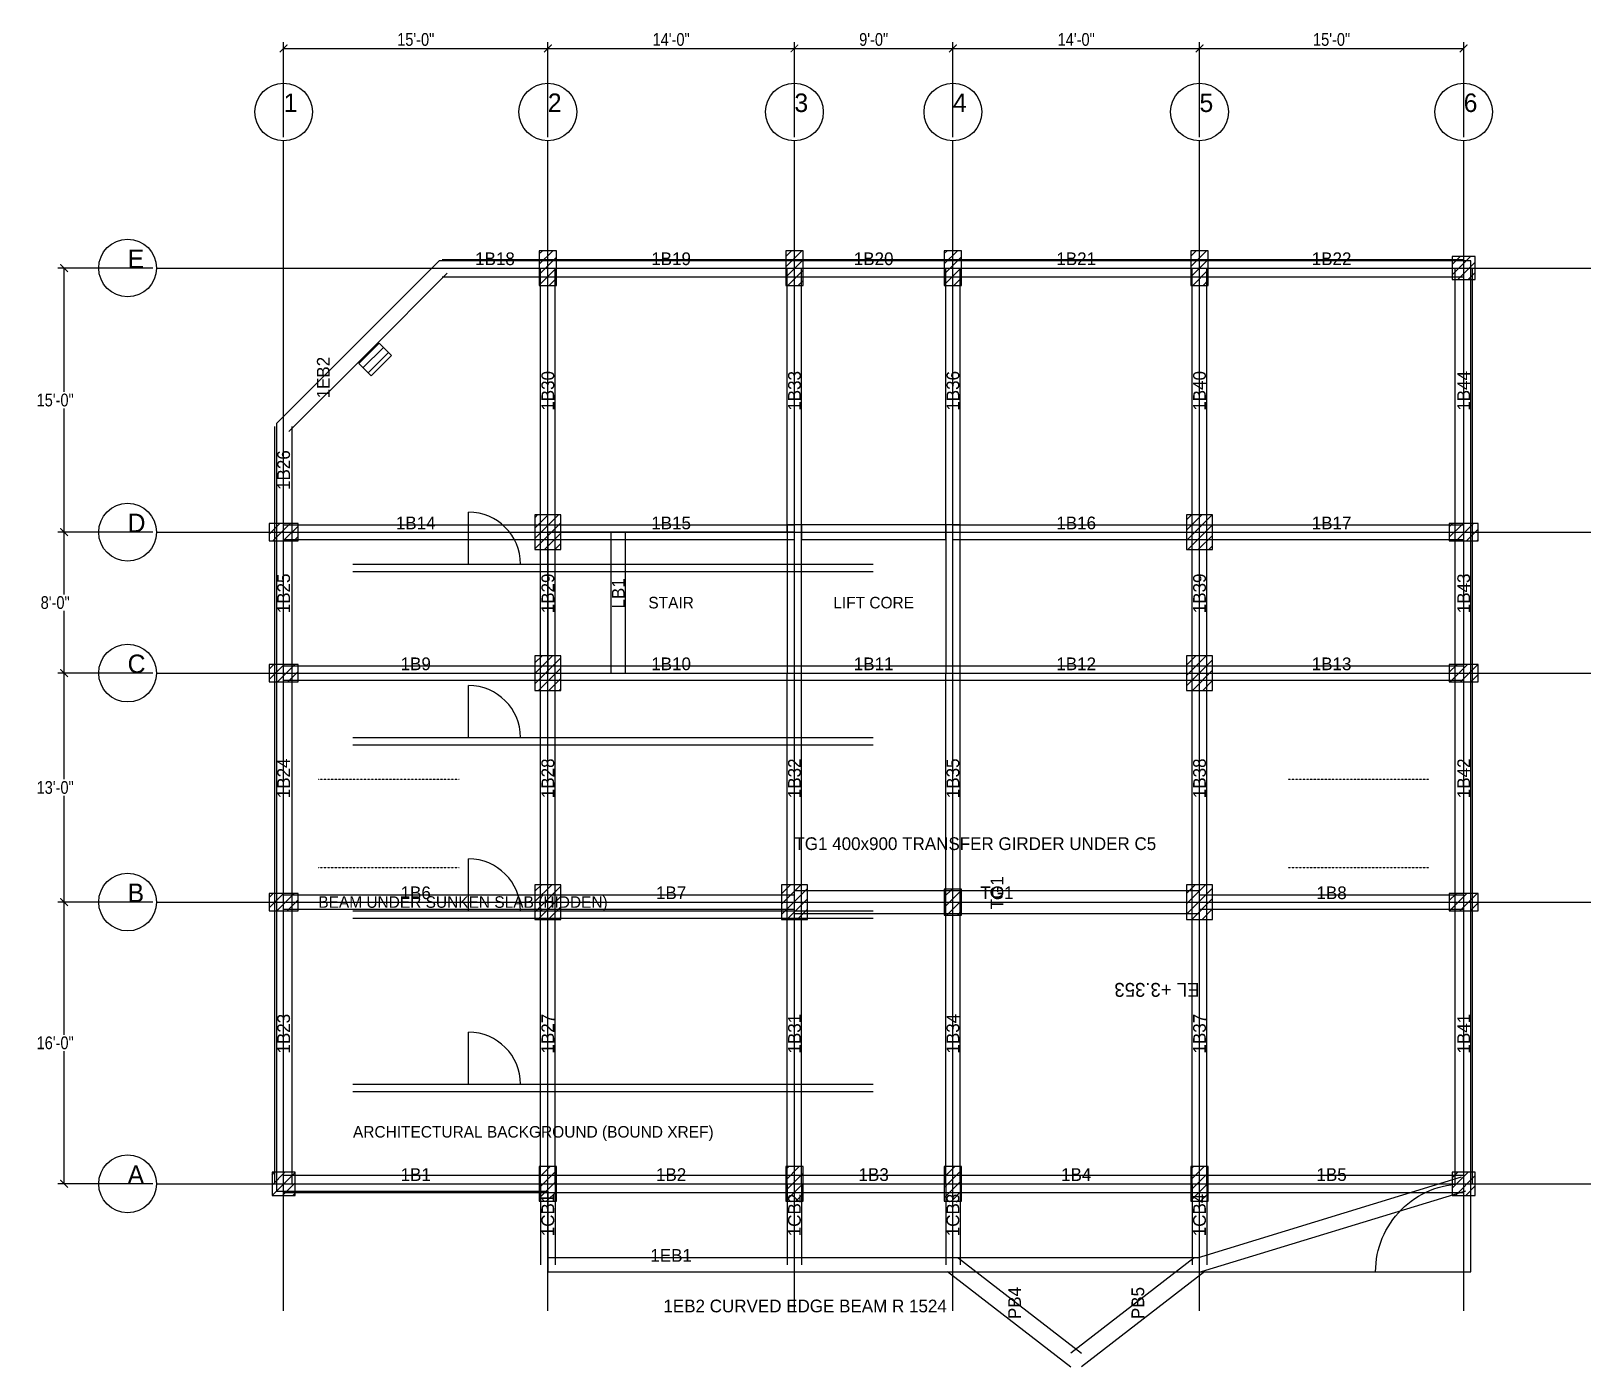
# Model space of a CAD drawing. Extents: x -4369 to 1422622, y -1410602 to 19948.
# Drawn here: x 1195631 to 1222622, y -603167 to -580052 of the extents above; entities that cross this region are included whole.
import ezdxf
from ezdxf.enums import TextEntityAlignment as Align

# ---------------------------------------------------------------- set-up
doc = ezdxf.new("R2010")
doc.units = 0
doc.linetypes.add('HIDDEN', pattern=[6.35, 3.175, -3.175])
for name, color, linetype in [('ARCH-PLAN$0$DOOR', 8, 'Continuous'), ('ARCH-PLAN$0$WALL', 8, 'Continuous'), ('ARCH-PLAN$0$WINDOW', 8, 'Continuous'), ('Beam Hidden', 4, 'Continuous'), ('Beam Line', 4, 'Continuous'), ('Column', 1, 'Continuous'), ('Grid', 8, 'Continuous'), ('Grid Circle', 8, 'Continuous'), ('Hatch', 9, 'Continuous'), ('Inches Dimension', 6, 'Continuous'), ('Slab', 5, 'Continuous'), ('Text-1', 7, 'Continuous'), ('Text-2', 7, 'Continuous'), ('Wall', 1, 'Continuous')]:
    doc.layers.add(name, color=color, linetype=linetype)
doc.styles.add('OpenSansCondensed-Light', font='OpenSansCondensed-Light.ttf')
doc.dimstyles.new('EZDXF', dxfattribs={"dimtxt": 0.25, "dimasz": 0.175, "dimexe": 0.375, "dimexo": 0.125, "dimgap": 0.1, "dimtad": 1, "dimlfac": 100, "dimzin": 12, "dimdsep": 46, "dimtxsty": 'OpenSansCondensed-Light', "dimblk": 'ARCHTICK', "dimcen": 2.5, "dimazin": 3, "dimtfac": 0.5, "dimtmove": 2, "dimatfit": 3})

msp = doc.modelspace()

# ---------------------------------------------------------------- texts
at = {"layer": 'ARCH-PLAN$0$WALL'}
msp.add_text('ARCHITECTURAL BACKGROUND (BOUND XREF)', height=200, dxfattribs=at).set_placement((1201200, -599200))
at = {"layer": 'Text-1'}
for s, height, p in [('1B18', 220, (1203657.6, -583990.4)), ('1B19', 220, (1206705.6, -583990.4)), ('1B20', 220, (1210210.8, -583990.4)), ('1B21', 220, (1213716, -583990.4)), ('1B22', 220, (1218135.6, -583990.4)), ('1B14', 220, (1202286, -588562.4)), ('1B15', 220, (1206705.6, -588562.4)), ('1B16', 220, (1213716, -588562.4)), ('1B17', 220, (1218135.6, -588562.4)), ('STAIR', 200, (1206705.6, -589941.6)), ('LIFT CORE', 200, (1210210.8, -589941.6)), ('1B9', 220, (1202286, -591000.8)), ('1B10', 220, (1206705.6, -591000.8)), ('1B11', 220, (1210210.8, -591000.8)), ('1B12', 220, (1213716, -591000.8)), ('1B13', 220, (1218135.6, -591000.8)), ('1B6', 220, (1202286, -594963.2)), ('1B7', 220, (1206705.6, -594963.2)), ('TG1', 220, (1212344.4, -594963.2)), ('1B8', 220, (1218135.6, -594963.2)), ('1B1', 220, (1202286, -599840)), ('1B2', 220, (1206705.6, -599840)), ('1B3', 220, (1210210.8, -599840)), ('1B4', 220, (1213716, -599840)), ('1B5', 220, (1218135.6, -599840)), ('1EB1', 220, (1206705.6, -601239))]:
    msp.add_text(s, height=height, dxfattribs=at).set_placement(p, align=Align.MIDDLE_CENTER)
for s, p in [('1EB2', (1200685.8, -586047.8)), ('1B30', (1204572, -586276.4)), ('1B33', (1208839.2, -586276.4)), ('1B36', (1211582.4, -586276.4)), ('1B40', (1215849.6, -586276.4)), ('1B44', (1220421.6, -586276.4)), ('1B26', (1200000, -587648)), ('1B25', (1200000, -589781.6)), ('1B29', (1204572, -589781.6)), ('1B39', (1215849.6, -589781.6)), ('1B43', (1220421.6, -589781.6)), ('LB1', (1205791.2, -589781.6)), ('1B24', (1200000, -592982)), ('1B28', (1204572, -592982)), ('1B32', (1208839.2, -592982)), ('1B35', (1211582.4, -592982)), ('1B38', (1215849.6, -592982)), ('1B42', (1220421.6, -592982)), ('1B23', (1200000, -597401.6)), ('1B27', (1204572, -597401.6)), ('1B31', (1208839.2, -597401.6)), ('1B34', (1211582.4, -597401.6)), ('1B37', (1215849.6, -597401.6)), ('1B41', (1220421.6, -597401.6)), ('1CB1', (1204572, -600539.5)), ('1CB2', (1208839.2, -600539.5)), ('1CB3', (1211582.4, -600539.5)), ('1CB4', (1215849.6, -600539.5)), ('PB4', (1212649.2, -602063.5)), ('PB5', (1214782.8, -602063.5))]:
    msp.add_text(s, height=220, rotation=90, dxfattribs=at).set_placement(p, align=Align.MIDDLE_CENTER)
at = {"layer": 'Text-2'}
for s, height, p in [('TG1 400x900 TRANSFER GIRDER UNDER C5', 220, (1208839.2, -594223.2)), ('BEAM UNDER SUNKEN SLAB (HIDDEN)', 200, (1200600, -595223.2)), ('1EB2 CURVED EDGE BEAM R 1524', 220, (1206572, -602224))]:
    msp.add_text(s, height=height, dxfattribs=at).set_placement(p)
msp.add_text('TG1', height=220, rotation=90, dxfattribs=at).set_placement((1212344.4, -594963.2), align=Align.MIDDLE_CENTER)
msp.add_text('EL +3.353', height=240, rotation=180, dxfattribs=at).set_placement((1215849.6, -596523.2))

# ---------------------------------------------------------------- blocks, each defined once
blk = doc.blocks.new('GRID_BUBBLE')
at = {"layer": 'Grid Circle'}
blk.add_circle((0, 0), 500, dxfattribs=at)
at = {"layer": 'Text-1'}
blk.add_attdef('GRID', (0, 0), '', height=320, dxfattribs=at)
blk = doc.blocks.new('_ARCHTICK')
at = {"color": 0, "linetype": 'BYBLOCK', "const_width": 0.15}
blk.add_lwpolyline([(-0.5, -0.5), (0.5, 0.5)], dxfattribs=at)

# ---------------------------------------------------------------- dimensions: what is measured, and where the dimension line sits
at = {"layer": 'Inches Dimension'}
for base, p1, p2, text in [((1200000, -580350.4), (1200000, -581950.4), (1204572, -581950.4), '15\'-0"'), ((1204572, -580350.4), (1204572, -581950.4), (1208839.2, -581950.4), '14\'-0"'), ((1208839.2, -580350.4), (1208839.2, -581950.4), (1211582.4, -581950.4), '9\'-0"'), ((1211582.4, -580350.4), (1211582.4, -581950.4), (1215849.6, -581950.4), '14\'-0"'), ((1215849.6, -580350.4), (1215849.6, -581950.4), (1220421.6, -581950.4), '15\'-0"')]:
    msp.add_linear_dim(base=base, p1=p1, p2=p2, text=text, dimstyle='EZDXF', override={"dimtxt": 220, "dimasz": 132, "dimexe": 110, "dimexo": 66, "dimgap": 44, "dimtad": 1, "dimtih": 1, "dimtoh": 1, "dimdec": 0, "dimlfac": 1}, dxfattribs=at).render()
for base, p1, p2, text in [((1196200, -588722.4), (1197800, -588722.4), (1197800, -584150.4), '15\'-0"'), ((1196200, -591160.8), (1197800, -591160.8), (1197800, -588722.4), '8\'-0"'), ((1196200, -595123.2), (1197800, -595123.2), (1197800, -591160.8), '13\'-0"'), ((1196200, -600000), (1197800, -600000), (1197800, -595123.2), '16\'-0"')]:
    msp.add_linear_dim(base=base, p1=p1, p2=p2, angle=90, text=text, dimstyle='EZDXF', override={"dimtxt": 220, "dimasz": 132, "dimexe": 110, "dimexo": 66, "dimgap": 44, "dimtad": 1, "dimtih": 1, "dimtoh": 1, "dimdec": 0, "dimlfac": 1}, dxfattribs=at).render()

# ---------------------------------------------------------------- hatches: boundary and pattern name
at = {"layer": 'Hatch'}
h = msp.add_hatch(dxfattribs=at)
h.set_pattern_fill('ANSI31', scale=40)
h.paths.add_polyline_path([(1204422, -584450.4), (1204722, -584450.4), (1204722, -583850.4), (1204422, -583850.4)])
h = msp.add_hatch(dxfattribs=at)
h.set_pattern_fill('ANSI31', scale=40)
h.paths.add_polyline_path([(1208689.2, -584450.4), (1208989.2, -584450.4), (1208989.2, -583850.4), (1208689.2, -583850.4)])
h = msp.add_hatch(dxfattribs=at)
h.set_pattern_fill('ANSI31', scale=40)
h.paths.add_polyline_path([(1211432.4, -584450.4), (1211732.4, -584450.4), (1211732.4, -583850.4), (1211432.4, -583850.4)])
h = msp.add_hatch(dxfattribs=at)
h.set_pattern_fill('ANSI31', scale=40)
h.paths.add_polyline_path([(1215699.6, -584450.4), (1215999.6, -584450.4), (1215999.6, -583850.4), (1215699.6, -583850.4)])
h = msp.add_hatch(dxfattribs=at)
h.set_pattern_fill('ANSI31', scale=40)
h.paths.add_polyline_path([(1220221.6, -584350.4), (1220621.6, -584350.4), (1220621.6, -583950.4), (1220221.6, -583950.4)])
h = msp.add_hatch(dxfattribs=at)
h.set_pattern_fill('ANSI31', scale=40)
h.paths.add_polyline_path([(1201513, -586017), (1201866.6, -585663.4), (1201654.4, -585451.3), (1201300.9, -585804.8)])
h = msp.add_hatch(dxfattribs=at)
h.set_pattern_fill('ANSI31', scale=40)
h.paths.add_polyline_path([(1199750, -588872.4), (1200250, -588872.4), (1200250, -588572.4), (1199750, -588572.4)])
h = msp.add_hatch(dxfattribs=at)
h.set_pattern_fill('ANSI31', scale=40)
h.paths.add_polyline_path([(1204347, -589022.4), (1204797, -589022.4), (1204797, -588422.4), (1204347, -588422.4)])
h = msp.add_hatch(dxfattribs=at)
h.set_pattern_fill('ANSI31', scale=40)
h.paths.add_polyline_path([(1215624.6, -589022.4), (1216074.6, -589022.4), (1216074.6, -588422.4), (1215624.6, -588422.4)])
h = msp.add_hatch(dxfattribs=at)
h.set_pattern_fill('ANSI31', scale=40)
h.paths.add_polyline_path([(1220171.6, -588872.4), (1220671.6, -588872.4), (1220671.6, -588572.4), (1220171.6, -588572.4)])
h = msp.add_hatch(dxfattribs=at)
h.set_pattern_fill('ANSI31', scale=40)
h.paths.add_polyline_path([(1199750, -591310.8), (1200250, -591310.8), (1200250, -591010.8), (1199750, -591010.8)])
h = msp.add_hatch(dxfattribs=at)
h.set_pattern_fill('ANSI31', scale=40)
h.paths.add_polyline_path([(1204347, -591460.8), (1204797, -591460.8), (1204797, -590860.8), (1204347, -590860.8)])
h = msp.add_hatch(dxfattribs=at)
h.set_pattern_fill('ANSI31', scale=40)
h.paths.add_polyline_path([(1215624.6, -591460.8), (1216074.6, -591460.8), (1216074.6, -590860.8), (1215624.6, -590860.8)])
h = msp.add_hatch(dxfattribs=at)
h.set_pattern_fill('ANSI31', scale=40)
h.paths.add_polyline_path([(1220171.6, -591310.8), (1220671.6, -591310.8), (1220671.6, -591010.8), (1220171.6, -591010.8)])
h = msp.add_hatch(dxfattribs=at)
h.set_pattern_fill('ANSI31', scale=40)
h.paths.add_polyline_path([(1204347, -595423.2), (1204797, -595423.2), (1204797, -594823.2), (1204347, -594823.2)])
h = msp.add_hatch(dxfattribs=at)
h.set_pattern_fill('ANSI31', scale=40)
h.paths.add_polyline_path([(1208614.2, -595423.2), (1209064.2, -595423.2), (1209064.2, -594823.2), (1208614.2, -594823.2)])
h = msp.add_hatch(dxfattribs=at)
h.set_pattern_fill('ANSI31', scale=40)
h.paths.add_polyline_path([(1215624.6, -595423.2), (1216074.6, -595423.2), (1216074.6, -594823.2), (1215624.6, -594823.2)])
h = msp.add_hatch(dxfattribs=at)
h.set_pattern_fill('ANSI31', scale=40)
h.paths.add_polyline_path([(1199750, -595273.2), (1200250, -595273.2), (1200250, -594973.2), (1199750, -594973.2)])
h = msp.add_hatch(dxfattribs=at)
h.set_pattern_fill('ANSI31', scale=40)
h.paths.add_polyline_path([(1211432.4, -595348.2), (1211732.4, -595348.2), (1211732.4, -594898.2), (1211432.4, -594898.2)])
h = msp.add_hatch(dxfattribs=at)
h.set_pattern_fill('ANSI31', scale=40)
h.paths.add_polyline_path([(1220171.6, -595273.2), (1220671.6, -595273.2), (1220671.6, -594973.2), (1220171.6, -594973.2)])
h = msp.add_hatch(dxfattribs=at)
h.set_pattern_fill('ANSI31', scale=40)
h.paths.add_polyline_path([(1204422, -600300), (1204722, -600300), (1204722, -599700), (1204422, -599700)])
h = msp.add_hatch(dxfattribs=at)
h.set_pattern_fill('ANSI31', scale=40)
h.paths.add_polyline_path([(1208689.2, -600300), (1208989.2, -600300), (1208989.2, -599700), (1208689.2, -599700)])
h = msp.add_hatch(dxfattribs=at)
h.set_pattern_fill('ANSI31', scale=40)
h.paths.add_polyline_path([(1211432.4, -600300), (1211732.4, -600300), (1211732.4, -599700), (1211432.4, -599700)])
h = msp.add_hatch(dxfattribs=at)
h.set_pattern_fill('ANSI31', scale=40)
h.paths.add_polyline_path([(1215699.6, -600300), (1215999.6, -600300), (1215999.6, -599700), (1215699.6, -599700)])
h = msp.add_hatch(dxfattribs=at)
h.set_pattern_fill('ANSI31', scale=40)
h.paths.add_polyline_path([(1199800, -600200), (1200200, -600200), (1200200, -599800), (1199800, -599800)])
h = msp.add_hatch(dxfattribs=at)
h.set_pattern_fill('ANSI31', scale=40)
h.paths.add_polyline_path([(1220221.6, -600200), (1220621.6, -600200), (1220621.6, -599800), (1220221.6, -599800)])

# ---------------------------------------------------------------- linework, layer by layer
at = {"layer": 'ARCH-PLAN$0$DOOR'}
for p, q in [((1203200, -589275), (1203200, -588375)), ((1203200, -592275), (1203200, -591375)), ((1203200, -595275), (1203200, -594375)), ((1203200, -598275), (1203200, -597375))]:
    msp.add_line(p, q, dxfattribs=at)
for centre in [(1203200, -589275), (1203200, -592275), (1203200, -595275), (1203200, -598275)]:
    msp.add_arc(centre, 900, 0, 90, dxfattribs=at)
at = {"layer": 'ARCH-PLAN$0$WALL'}
for p, q in [((1201200, -589275), (1210200, -589275)), ((1201200, -589400), (1210200, -589400)), ((1201200, -592275), (1210200, -592275)), ((1201200, -592400), (1210200, -592400)), ((1201200, -595275), (1210200, -595275)), ((1201200, -595400), (1210200, -595400)), ((1201200, -598275), (1210200, -598275)), ((1201200, -598400), (1210200, -598400))]:
    msp.add_line(p, q, dxfattribs=at)
at = {"layer": 'ARCH-PLAN$0$WINDOW'}
for p, q in [((1206200, -589275), (1208000, -589275)), ((1206200, -589400), (1208000, -589400)), ((1206200, -592275), (1208000, -592275)), ((1206200, -592400), (1208000, -592400)), ((1206200, -595275), (1208000, -595275)), ((1206200, -595400), (1208000, -595400)), ((1206200, -598275), (1208000, -598275)), ((1206200, -598400), (1208000, -598400))]:
    msp.add_line(p, q, dxfattribs=at)
at = {"layer": 'Beam Hidden', "linetype": 'HIDDEN'}
for p, q in [((1200600, -592999.2), (1203038, -592999.2)), ((1217383.6, -592999.2), (1219821.6, -592999.2)), ((1200600, -594523.2), (1203038, -594523.2)), ((1217383.6, -594523.2), (1219821.6, -594523.2))]:
    msp.add_line(p, q, dxfattribs=at)
at = {"layer": 'Beam Line'}
for p, q in [((1201283.2, -585433.6), (1202654.8, -584062)), ((1202743.2, -584000.4), (1204572, -584000.4)), ((1204572, -584000.4), (1208839.2, -584000.4)), ((1208839.2, -584000.4), (1211582.4, -584000.4)), ((1211582.4, -584000.4), (1215849.6, -584000.4)), ((1215849.6, -584000.4), (1220421.6, -584000.4)), ((1201460, -585610.4), (1202831.6, -584238.8)), ((1202743.2, -584300.4), (1204572, -584300.4)), ((1204447, -588722.4), (1204447, -584150.4)), ((1204572, -584300.4), (1208839.2, -584300.4)), ((1204697, -588722.4), (1204697, -584150.4)), ((1208714.2, -588722.4), (1208714.2, -584150.4)), ((1208839.2, -584300.4), (1211582.4, -584300.4)), ((1208964.2, -588722.4), (1208964.2, -584150.4)), ((1211457.4, -588722.4), (1211457.4, -584150.4)), ((1211582.4, -584300.4), (1215849.6, -584300.4)), ((1211707.4, -588722.4), (1211707.4, -584150.4)), ((1215724.6, -588722.4), (1215724.6, -584150.4)), ((1215849.6, -584300.4), (1220421.6, -584300.4)), ((1215974.6, -588722.4), (1215974.6, -584150.4)), ((1220271.6, -588722.4), (1220271.6, -584150.4)), ((1220571.6, -588722.4), (1220571.6, -584150.4)), ((1199911.6, -586805.2), (1201283.2, -585433.6)), ((1200088.4, -586982), (1201460, -585610.4)), ((1199850, -588722.4), (1199850, -586893.6)), ((1200150, -588722.4), (1200150, -586893.6)), ((1200000, -588597.4), (1204572, -588597.4)), ((1204572, -588597.4), (1208839.2, -588597.4)), ((1211582.4, -588597.4), (1215849.6, -588597.4)), ((1215849.6, -588597.4), (1220421.6, -588597.4)), ((1199850, -591160.8), (1199850, -588722.4)), ((1200000, -588847.4), (1204572, -588847.4)), ((1200150, -591160.8), (1200150, -588722.4)), ((1204447, -591160.8), (1204447, -588722.4)), ((1204572, -588847.4), (1208839.2, -588847.4)), ((1204697, -591160.8), (1204697, -588722.4)), ((1205666.2, -591160.8), (1205666.2, -588722.4)), ((1205916.2, -591160.8), (1205916.2, -588722.4)), ((1211582.4, -588847.4), (1215849.6, -588847.4)), ((1215724.6, -591160.8), (1215724.6, -588722.4)), ((1215849.6, -588847.4), (1220421.6, -588847.4)), ((1215974.6, -591160.8), (1215974.6, -588722.4)), ((1220271.6, -591160.8), (1220271.6, -588722.4)), ((1220571.6, -591160.8), (1220571.6, -588722.4)), ((1200000, -591035.8), (1204572, -591035.8)), ((1204572, -591035.8), (1208839.2, -591035.8)), ((1208839.2, -591035.8), (1211582.4, -591035.8)), ((1211582.4, -591035.8), (1215849.6, -591035.8)), ((1215849.6, -591035.8), (1220421.6, -591035.8)), ((1199850, -595123.2), (1199850, -591160.8)), ((1200000, -591285.8), (1204572, -591285.8)), ((1200150, -595123.2), (1200150, -591160.8)), ((1204447, -595123.2), (1204447, -591160.8)), ((1204572, -591285.8), (1208839.2, -591285.8)), ((1204697, -595123.2), (1204697, -591160.8)), ((1208714.2, -595123.2), (1208714.2, -591160.8)), ((1208839.2, -591285.8), (1211582.4, -591285.8)), ((1208964.2, -595123.2), (1208964.2, -591160.8)), ((1211457.4, -595123.2), (1211457.4, -591160.8)), ((1211582.4, -591285.8), (1215849.6, -591285.8)), ((1211707.4, -595123.2), (1211707.4, -591160.8)), ((1215724.6, -595123.2), (1215724.6, -591160.8)), ((1215849.6, -591285.8), (1220421.6, -591285.8)), ((1215974.6, -595123.2), (1215974.6, -591160.8)), ((1220271.6, -595123.2), (1220271.6, -591160.8)), ((1220571.6, -595123.2), (1220571.6, -591160.8)), ((1199850, -600000), (1199850, -595123.2)), ((1200000, -594998.2), (1204572, -594998.2)), ((1200150, -600000), (1200150, -595123.2)), ((1204447, -600000), (1204447, -595123.2)), ((1204572, -594998.2), (1208839.2, -594998.2)), ((1204697, -600000), (1204697, -595123.2)), ((1208714.2, -600000), (1208714.2, -595123.2)), ((1208839.2, -594923.2), (1215849.6, -594923.2)), ((1208964.2, -600000), (1208964.2, -595123.2)), ((1211457.4, -600000), (1211457.4, -595123.2)), ((1211707.4, -600000), (1211707.4, -595123.2)), ((1215724.6, -600000), (1215724.6, -595123.2)), ((1215849.6, -594998.2), (1220421.6, -594998.2)), ((1215974.6, -600000), (1215974.6, -595123.2)), ((1220271.6, -600000), (1220271.6, -595123.2)), ((1220571.6, -600000), (1220571.6, -595123.2)), ((1200000, -595248.2), (1204572, -595248.2)), ((1204572, -595248.2), (1208839.2, -595248.2)), ((1208839.2, -595323.2), (1215849.6, -595323.2)), ((1215849.6, -595248.2), (1220421.6, -595248.2)), ((1200000, -599850), (1204572, -599850)), ((1204572, -599850), (1208839.2, -599850)), ((1208839.2, -599850), (1211582.4, -599850)), ((1211582.4, -599850), (1215849.6, -599850)), ((1215813, -601279.5), (1220385, -599880.5)), ((1215849.6, -599850), (1220421.6, -599850)), ((1200000, -600150), (1204572, -600150)), ((1204447, -600000), (1204447, -601399)), ((1204572, -600150), (1208839.2, -600150)), ((1204697, -600000), (1204697, -601399)), ((1208714.2, -600000), (1208714.2, -601399)), ((1208839.2, -600150), (1211582.4, -600150)), ((1208964.2, -600000), (1208964.2, -601399)), ((1211457.4, -600000), (1211457.4, -601399)), ((1211582.4, -600150), (1215849.6, -600150)), ((1211707.4, -600000), (1211707.4, -601399)), ((1215724.6, -600000), (1215724.6, -601399)), ((1215849.6, -600150), (1220421.6, -600150)), ((1215886.2, -601518.5), (1220458.2, -600119.5)), ((1215974.6, -600000), (1215974.6, -601399)), ((1204572, -601274), (1208839.2, -601274)), ((1208839.2, -601274), (1211582.4, -601274)), ((1211582.4, -601274), (1215849.6, -601274)), ((1211674.1, -601280.3), (1213807.7, -602929.3)), ((1215757.9, -601280.3), (1213624.3, -602929.3)), ((1204572, -601524), (1208839.2, -601524)), ((1208839.2, -601524), (1211582.4, -601524)), ((1211490.7, -601517.7), (1213624.3, -603166.7)), ((1211582.4, -601524), (1215849.6, -601524)), ((1215941.3, -601517.7), (1213807.7, -603166.7))]:
    msp.add_line(p, q, dxfattribs=at)
msp.add_lwpolyline([(1204572, -601524), (1218897.6, -601524, -0.4142136), (1220421.6, -600000)], format="xyb", dxfattribs=at)
at = {"layer": 'Column'}
for points in [[(1204422, -584450.4), (1204722, -584450.4), (1204722, -583850.4), (1204422, -583850.4)], [(1208689.2, -584450.4), (1208989.2, -584450.4), (1208989.2, -583850.4), (1208689.2, -583850.4)], [(1211432.4, -584450.4), (1211732.4, -584450.4), (1211732.4, -583850.4), (1211432.4, -583850.4)], [(1215699.6, -584450.4), (1215999.6, -584450.4), (1215999.6, -583850.4), (1215699.6, -583850.4)], [(1220221.6, -584350.4), (1220621.6, -584350.4), (1220621.6, -583950.4), (1220221.6, -583950.4)], [(1201513, -586017), (1201866.6, -585663.4), (1201654.4, -585451.3), (1201300.9, -585804.8)], [(1199750, -588872.4), (1200250, -588872.4), (1200250, -588572.4), (1199750, -588572.4)], [(1204347, -589022.4), (1204797, -589022.4), (1204797, -588422.4), (1204347, -588422.4)], [(1215624.6, -589022.4), (1216074.6, -589022.4), (1216074.6, -588422.4), (1215624.6, -588422.4)], [(1220171.6, -588872.4), (1220671.6, -588872.4), (1220671.6, -588572.4), (1220171.6, -588572.4)], [(1199750, -591310.8), (1200250, -591310.8), (1200250, -591010.8), (1199750, -591010.8)], [(1204347, -591460.8), (1204797, -591460.8), (1204797, -590860.8), (1204347, -590860.8)], [(1215624.6, -591460.8), (1216074.6, -591460.8), (1216074.6, -590860.8), (1215624.6, -590860.8)], [(1220171.6, -591310.8), (1220671.6, -591310.8), (1220671.6, -591010.8), (1220171.6, -591010.8)], [(1204347, -595423.2), (1204797, -595423.2), (1204797, -594823.2), (1204347, -594823.2)], [(1208614.2, -595423.2), (1209064.2, -595423.2), (1209064.2, -594823.2), (1208614.2, -594823.2)], [(1215624.6, -595423.2), (1216074.6, -595423.2), (1216074.6, -594823.2), (1215624.6, -594823.2)], [(1199750, -595273.2), (1200250, -595273.2), (1200250, -594973.2), (1199750, -594973.2)], [(1211432.4, -595348.2), (1211732.4, -595348.2), (1211732.4, -594898.2), (1211432.4, -594898.2)], [(1220171.6, -595273.2), (1220671.6, -595273.2), (1220671.6, -594973.2), (1220171.6, -594973.2)], [(1204422, -600300), (1204722, -600300), (1204722, -599700), (1204422, -599700)], [(1208689.2, -600300), (1208989.2, -600300), (1208989.2, -599700), (1208689.2, -599700)], [(1211432.4, -600300), (1211732.4, -600300), (1211732.4, -599700), (1211432.4, -599700)], [(1215699.6, -600300), (1215999.6, -600300), (1215999.6, -599700), (1215699.6, -599700)], [(1199800, -600200), (1200200, -600200), (1200200, -599800), (1199800, -599800)], [(1220221.6, -600200), (1220621.6, -600200), (1220621.6, -599800), (1220221.6, -599800)]]:
    msp.add_lwpolyline(points, close=True, dxfattribs=at)
at = {"layer": 'Grid'}
for p, q in [((1200000, -602200), (1200000, -581950.4)), ((1204572, -602200), (1204572, -581950.4)), ((1208839.2, -602200), (1208839.2, -581950.4)), ((1211582.4, -602200), (1211582.4, -581950.4)), ((1215849.6, -602200), (1215849.6, -581950.4)), ((1220421.6, -602200), (1220421.6, -581950.4)), ((1197800, -584150.4), (1222621.6, -584150.4)), ((1197800, -588722.4), (1222621.6, -588722.4)), ((1197800, -591160.8), (1222621.6, -591160.8)), ((1197800, -595123.2), (1222621.6, -595123.2)), ((1197800, -600000), (1222621.6, -600000))]:
    msp.add_line(p, q, dxfattribs=at)
at = {"layer": 'Slab'}
for points in [[(1199875, -600125), (1204572, -600125), (1204572, -601524), (1220546.6, -601524), (1220546.6, -584025.4), (1202691.4, -584025.4), (1199875, -586841.8)], [(1204572, -591160.8), (1208839.2, -591160.8), (1208839.2, -588722.4), (1204572, -588722.4)]]:
    msp.add_lwpolyline(points, close=True, dxfattribs=at)
at = {"layer": 'Wall'}
for points in [[(1208714.2, -591160.8), (1208964.2, -591160.8), (1208964.2, -588597.4), (1208714.2, -588597.4)], [(1208964.2, -588847.4), (1211457.4, -588847.4), (1211457.4, -588597.4), (1208964.2, -588597.4)], [(1211457.4, -591160.8), (1211707.4, -591160.8), (1211707.4, -588597.4), (1211457.4, -588597.4)]]:
    msp.add_lwpolyline(points, close=True, dxfattribs=at)

# ---------------------------------------------------------------- block references
at = {"layer": 'Grid Circle'}
for p, values in [((1200000, -581450.4), {'GRID': '1'}), ((1204572, -581450.4), {'GRID': '2'}), ((1208839.2, -581450.4), {'GRID': '3'}), ((1211582.4, -581450.4), {'GRID': '4'}), ((1215849.6, -581450.4), {'GRID': '5'}), ((1220421.6, -581450.4), {'GRID': '6'}), ((1197300, -584150.4), {'GRID': 'E'}), ((1197300, -588722.4), {'GRID': 'D'}), ((1197300, -591160.8), {'GRID': 'C'}), ((1197300, -595123.2), {'GRID': 'B'}), ((1197300, -600000), {'GRID': 'A'})]:
    msp.add_blockref('GRID_BUBBLE', p, dxfattribs=at).add_auto_attribs(values)

msp.set_redraw_order([(e.dxf.handle, doc.entitydb.next_handle()) for e in msp.query("TEXT MTEXT ATTDEF DIMENSION ARC_DIMENSION")])  # texts and dimensions are drawn at this point

doc.saveas('drawing.dxf')
